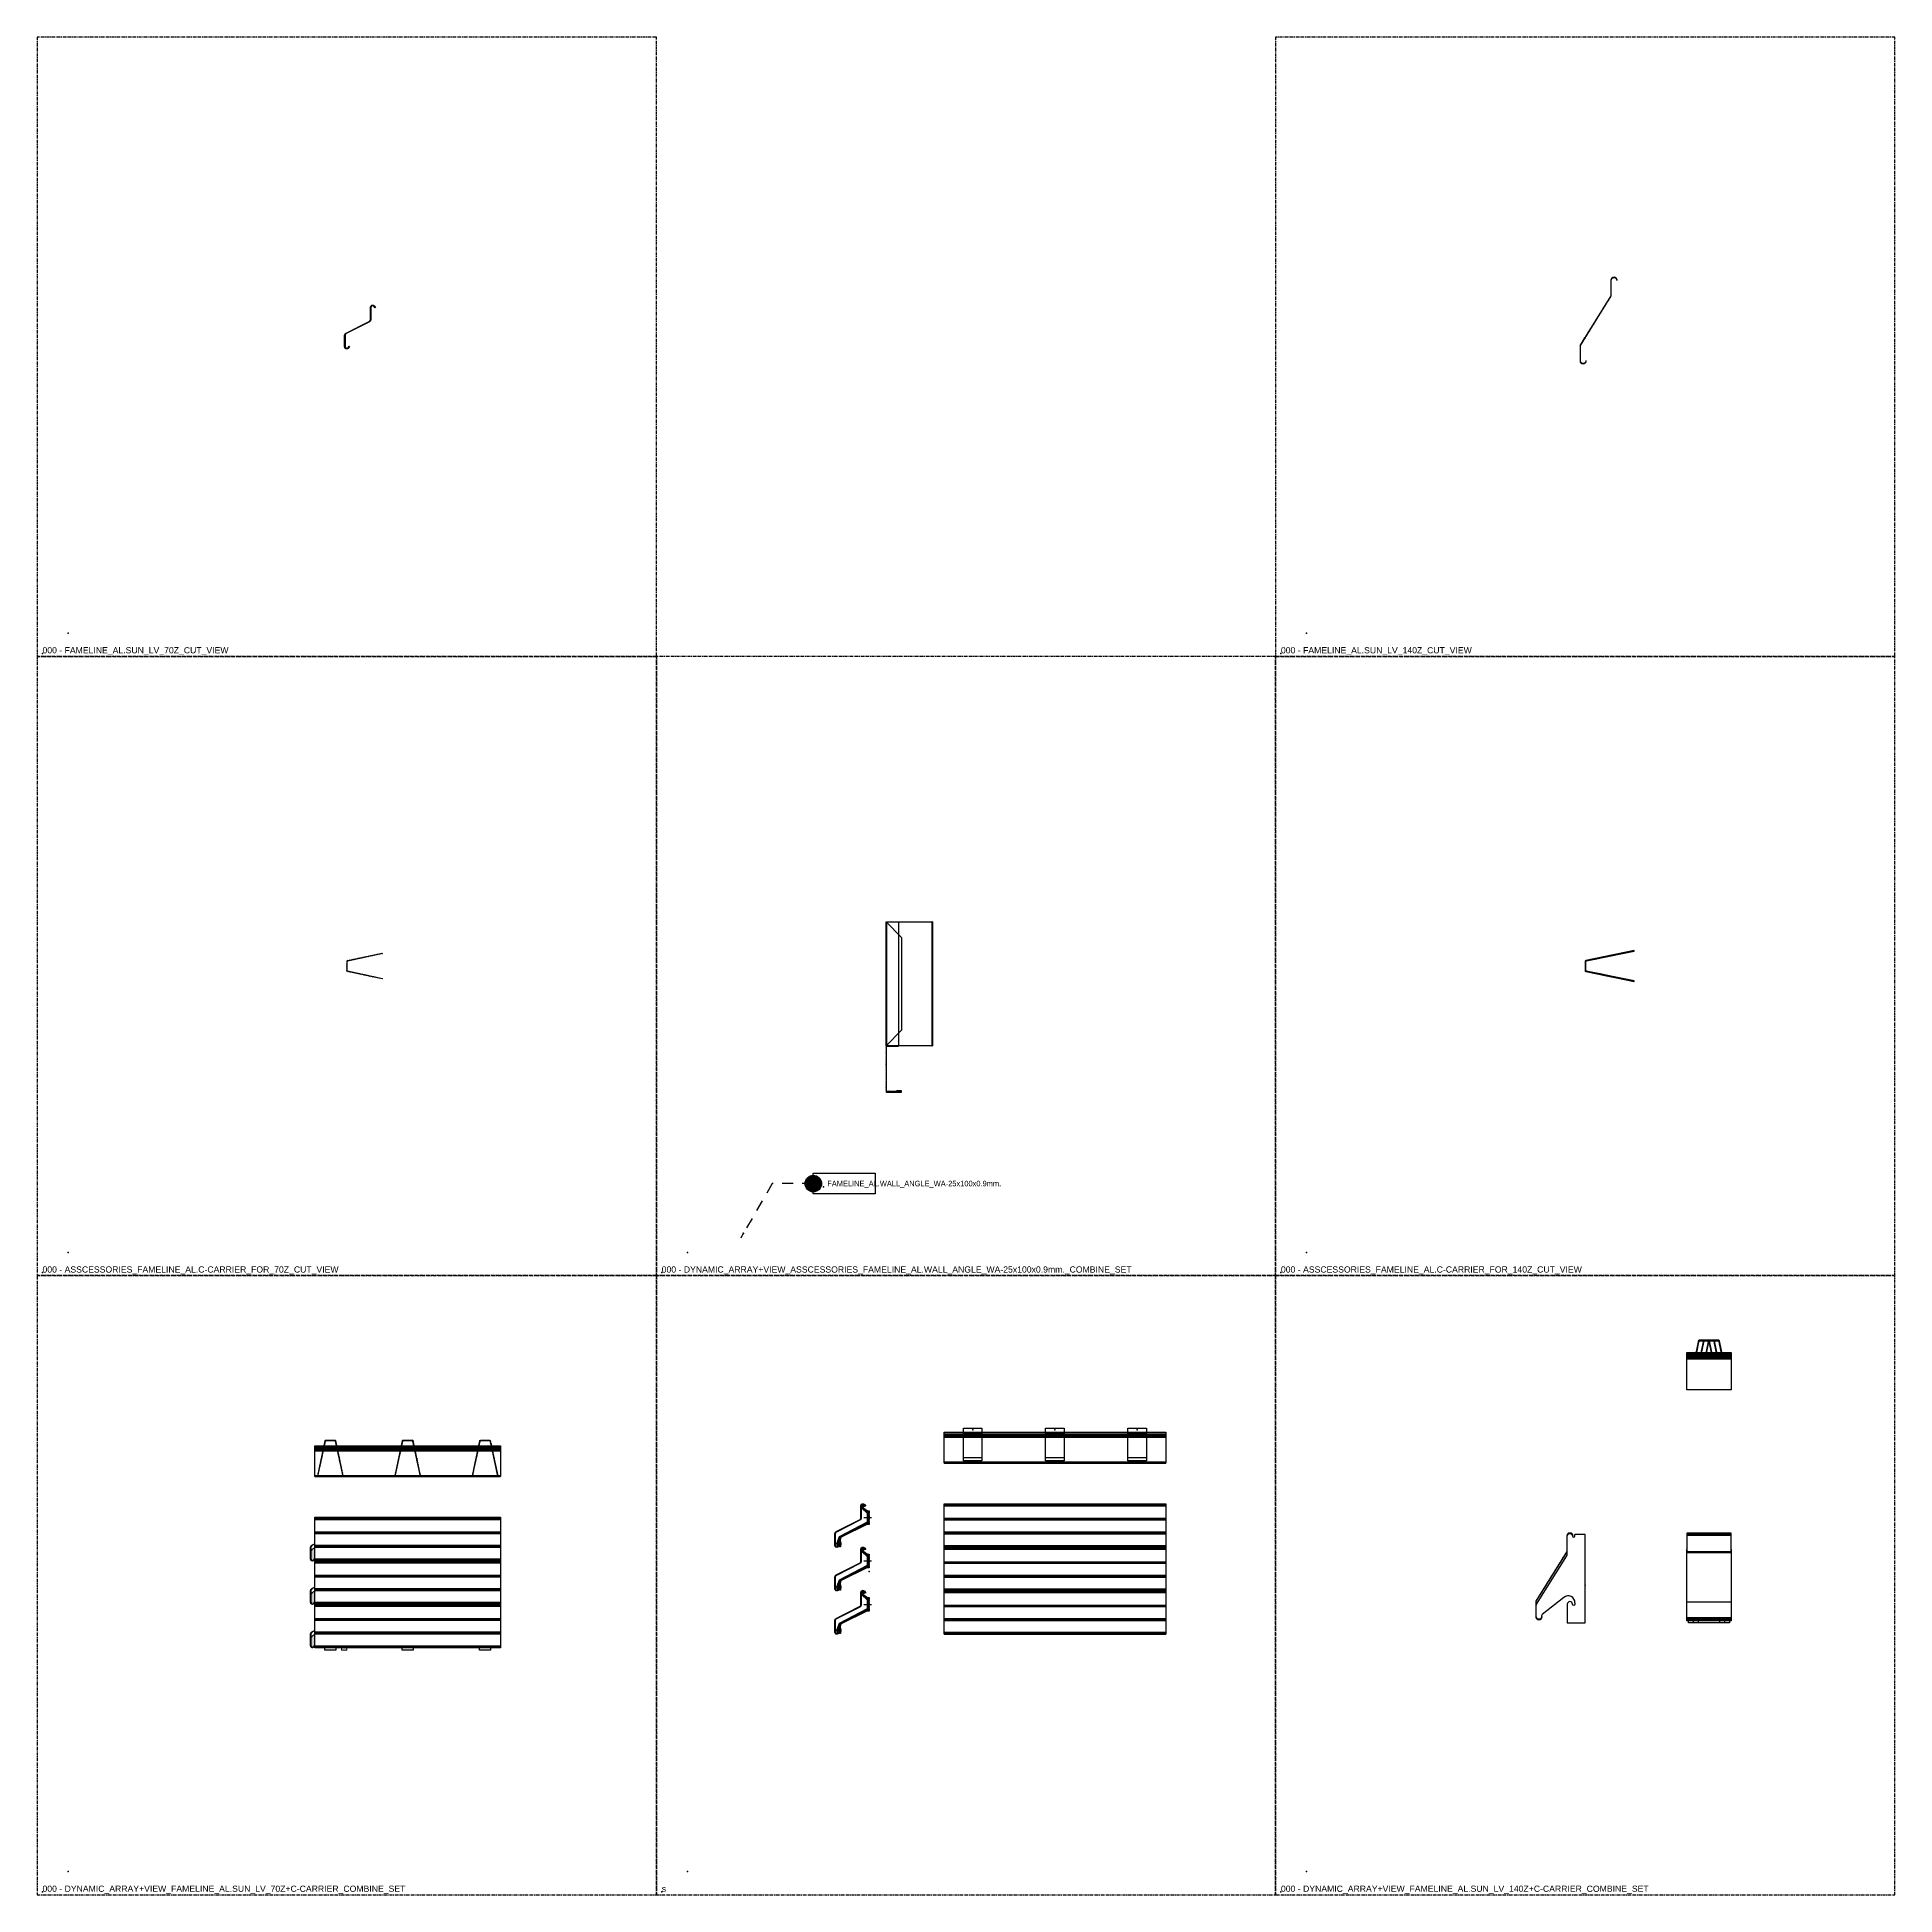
# Model space of a CAD drawing. Header units: millimetres. Extents: x -244126 to 368105, y -173968 to 259060.
# Drawn here: x 158884 to 161884, y 42328 to 45328 of the extents above; entities that cross this region are included whole.
import ezdxf
from ezdxf.enums import TextEntityAlignment as Align

# ---------------------------------------------------------------- set-up
doc = ezdxf.new("R2010")
doc.units = ezdxf.units.MM
doc.header["$MEASUREMENT"] = 0
for name, pattern in [('005_GG_TA_LINE', [13.75, 5, -1.25, 1.25, -1.25, 5]), ('HIDDEN', [9.525, 6.35, -3.175]), ('TA_HL_001.00', [6.5, 3.55, -2.95])]:
    doc.linetypes.add(name, pattern=pattern)
for name, color, linetype in [('000 - H A T C H', 8, 'Continuous'), ('000 - SYMBOL CON', 1, 'Continuous'), ('000 - T E X T', 4, 'Continuous'), ('000 - WIPEOUT', 250, 'Continuous'), ('001 - ASCESSORIES', 1, 'Continuous'), ('A03_SUN LOUVER', 7, 'Continuous')]:
    doc.layers.add(name, color=color, linetype=linetype)
doc.styles.add('BROWALLIA', font='BrowalliaUPC.ttf')
doc.styles.add('Cetury Gothic', font='GOTHIC.TTF')
doc.styles.get("Standard").update_dxf_attribs({"font": 'arial.ttf'})
doc.styles.add('TA', font='Cordia New.ttf', dxfattribs={"height": 4.5})

# ---------------------------------------------------------------- blocks, each defined once
blk = doc.blocks.new('000 - FAMELINE_AL.SUN_LV_70Z_CUT_VIEW')
at = {"layer": '000 - H A T C H'}
h = blk.add_hatch(dxfattribs=at)
h.set_pattern_fill('ANSI32', color=8, scale=2)
edge = h.paths.add_edge_path()
edge.add_arc((-41.7, 63.8), 3.4, 359.7688, 500.7773)
edge.add_line((-44.4, 66), (-46.4, 63.4))
edge.add_line((-46.4, 63.4), (-46, 63))
edge.add_line((-46, 63), (-43.9, 65.6))
edge.add_arc((-41.7, 63.8), 2.8, -0.2548, 140.7773, ccw=False)
edge.add_line((-38.9, 63.8), (-38.9, 44))
edge.add_arc((-34.9, 44), 4, 180, 244.3295)
edge.add_line((-36.7, 40.4), (0.9, 21.5))
edge.add_arc((-0.6, 18.5), 3.4, 0, 64.3295, ccw=False)
edge.add_line((2.8, 18.5), (2.8, 0))
edge.add_arc((0, 0), 2.8, 214.4412, 359.7779, ccw=False)
edge.add_line((-2.3, -1.6), (-4.1, 1))
edge.add_line((-4.1, 1), (-4.6, 0.7))
edge.add_line((-4.6, 0.7), (-2.8, -1.9))
edge.add_arc((0, 0), 3.4, 214.4413, 359.7725)
edge.add_line((3.4, 0), (3.4, 18.5))
edge.add_arc((-0.6, 18.5), 4, 0, 64.3295)
edge.add_line((1.1, 22.1), (-36.4, 41))
edge.add_arc((-34.9, 44), 3.4, 180, 244.3295, ccw=False)
edge.add_line((-38.3, 44), (-38.3, 63.8))
at = {"layer": 'A03_SUN LOUVER', "color": 0}
blk.add_lwpolyline([(-38.3, 63.8, 0.706786), (-44.4, 66), (-46.4, 63.4), (-46, 63), (-43.9, 65.6, -0.70694), (-38.9, 63.8), (-38.9, 44, 0.288302), (-36.7, 40.4), (0.9, 21.5, -0.288302), (2.8, 18.5), (2.8, 0, -0.735492), (-2.3, -1.6), (-4.1, 1), (-4.6, 0.7), (-2.8, -1.9, 0.735455), (3.4, 0), (3.4, 18.5, 0.288302), (1.1, 22.1), (-36.4, 41, -0.288302), (-38.3, 44), (-38.3, 63.8)], format="xyb", dxfattribs=at)
blk = doc.blocks.new('000 - ASSCESSORIES_FAMELINE_AL.C-CARRIER_FOR_70Z_CUT_VIEW')
at = {"layer": '000 - H A T C H'}
h = blk.add_hatch(dxfattribs=at)
h.set_pattern_fill('ANSI32', color=8, scale=5, angle=180)
h.set_pattern_definition([(225, (54313.8923, 62869.9666), (1.325825215, -1.325825215), []), (225, (54313.0084, 62869.9666), (1.325825215, -1.325825215), [])])
edge = h.paths.add_edge_path()
edge.add_line((0.9, 0), (0.9, -7.6))
edge.add_arc((1.4, -7.6), 0.45, 180, 258)
edge.add_line((1.3, -8), (57.8, -20.1))
edge.add_line((57.8, -20.1), (57.7, -20.9))
edge.add_line((57.7, -20.9), (1.1, -8.9))
edge.add_arc((1.4, -7.6), 1.35, 180, 258, ccw=False)
edge.add_line((0, -7.6), (0, 0))
edge.add_line((0, 0), (0, 7.6))
edge.add_arc((1.4, 7.6), 1.35, 102, 180, ccw=False)
edge.add_line((1.1, 8.9), (57.7, 20.9))
edge.add_line((57.7, 20.9), (57.8, 20.1))
edge.add_line((57.8, 20.1), (1.3, 8))
edge.add_arc((1.4, 7.6), 0.45, 102, 180)
edge.add_line((0.9, 7.6), (0.9, 0))
at = {"layer": '001 - ASCESSORIES', "color": 0, "linetype": 'Continuous', "lineweight": 15}
blk.add_lwpolyline([(0.9, 0), (0.9, -7.6, 0.354119), (1.3, -8), (57.8, -20.1), (57.7, -20.9), (1.1, -8.9, -0.354119), (0, -7.6), (0, 0), (0, 7.6, -0.354119), (1.1, 8.9), (57.7, 20.9), (57.8, 20.1), (1.3, 8, 0.354119), (0.9, 7.6)], format="xyb", close=True, dxfattribs=at)
blk = doc.blocks.new('*U1726')
at = {"layer": '000 - H A T C H'}
h = blk.add_hatch(color=250, dxfattribs=at)
h.dxf.hatch_style = 1
edge = h.paths.add_edge_path()
edge.add_line((-33.9, 16.4), (-53.9, 16.4))
edge.add_arc((-53.9, 21.5), 5.02, 212.8405, 270.2267, ccw=False)
edge.add_line((-58.1, 18.7), (-80.3, 53.4))
edge.add_arc((-88.7, 47.9), 10.1, 32.8634, 90.2038)
edge.add_line((-88.8, 58), (-97.5, 58))
edge.add_arc((-97.5, 55.4), 2.64, 88.9813, 271.0187)
edge.add_line((-97.5, 52.7), (-97, 52.7))
edge.add_arc((-97, 50.7), 1.99, 13.792, 90.4384, ccw=False)
edge.add_line((-95, 51.2), (-86.4, 14.6))
edge.add_arc((-91.2, 13.5), 4.92, -90.8183, 12.5819, ccw=False)
edge.add_line((-91.3, 8.6), (-105, 8.6))
edge.add_line((-105, 8.6), (-105, 0.3))
edge.add_line((-105, 0.3), (-35, 0.3))
edge.add_line((-35, 0.3), (-35, 8.6))
edge.add_arc((-35, 9.9), 1.27, 90.9867, 270, ccw=False)
edge.add_line((-35, 11.2), (-33.9, 11.2))
edge.add_arc((-33.9, 13.8), 2.64, 268.9813, 451.0187)
at = {"color": 8}
for p, q in [((175.4, 51.6), (175.4, -248.4)), ((175.4, 51.6), (175.4, -248.4)), ((175.5, 51.6), (175.5, -248.4)), ((175.7, 51.6), (175.7, -248.4)), ((175.8, 51.6), (175.8, -248.4)), ((176.1, 51.6), (176.1, -248.4)), ((176.3, 51.6), (176.3, -248.4)), ((176.6, 51.6), (176.6, -248.4)), ((177.2, 51.6), (177.2, -248.4)), ((217.1, 51.6), (217.1, -248.4)), ((217.2, 51.6), (217.2, -248.4)), ((217.3, 51.6), (217.3, -248.4)), ((217.4, 51.6), (217.4, -248.4)), ((217.6, 51.6), (217.6, -248.4)), ((217.9, 51.6), (217.9, -248.4)), ((218.1, 51.6), (218.1, -248.4)), ((218.4, 51.6), (218.4, -248.4)), ((219.1, 51.6), (219.1, -248.4)), ((220.3, 51.6), (220.3, -248.4)), ((221.5, 51.6), (221.5, -248.4)), ((221.8, 51.6), (221.8, -248.4)), ((222.2, 51.6), (222.2, -248.4)), ((222.5, 51.6), (222.5, -248.4)), ((222.8, 51.6), (222.8, -248.4))]:
    blk.add_line(p, q, dxfattribs=at)
at = {"color": 3}
blk.add_lwpolyline([(225.1, -248.4), (175.4, -248.4), (175.4, 51.6), (225.1, 51.6)], close=True, dxfattribs=at)
at = {"layer": '001 - ASCESSORIES', "color": 0, "linetype": 'Continuous', "lineweight": 15}
blk.add_lwpolyline([(-105, 8.6), (-91.3, 8.6, 0.484497), (-86.4, 14.6), (-95, 51.2, 0.347485), (-97, 52.7), (-97.5, 52.7, -1.01794), (-97.5, 58), (-88.8, 58, -0.25555), (-80.3, 53.4), (-58.1, 18.7, 0.255762), (-53.9, 16.4), (-33.9, 16.4, -1.01794), (-33.9, 11.2), (-35, 11.2, 1.008648), (-35, 8.6)], format="xyb", dxfattribs=at)
at = {"layer": '001 - ASCESSORIES', "linetype": 'ByBlock'}
for points in [[(-105, 35.5), (108.8, 35.5), (108.8, 17.7), (-105, 17.7)], [(-105, -89.5), (106, -89.5), (106, -107.3), (-105, -107.3)], [(-105, -214.5), (108.8, -214.5), (108.8, -232.3), (-105, -232.3)]]:
    blk.add_lwpolyline(points, close=True, dxfattribs=at)
at = {"layer": '001 - ASCESSORIES', "color": 0, "linetype": 'Continuous', "lineweight": 15}
blk.add_lwpolyline([(-105, 8.6), (-105, 0), (108.8, 0), (108.8, 8.6), (105, 8.6)], dxfattribs=at)
at = {"layer": '001 - ASCESSORIES', "rotation": 180}
for p in [(234.1, 26.6), (234.1, -98.4), (234.1, -223.4)]:
    blk.add_blockref('000 - ASSCESSORIES_FAMELINE_AL.C-CARRIER_FOR_70Z_CUT_VIEW', p, dxfattribs=at)
at = {"layer": 'A03_SUN LOUVER', "color": 3, "xscale": -1, "rotation": 270}
blk.add_blockref('000 - FAMELINE_AL.SUN_LV_70Z_CUT_VIEW', (-97.5, 55.4), dxfattribs=at)
at = {"color": 3}
blk.add_wipeout([(-100.9, 51.6), (-30.3, 51.6), (-30.3, -248.4), (-100.9, -248.4)], dxfattribs=at).dxf.layer = '000 - WIPEOUT'
at = {"layer": '000 - H A T C H'}
h = blk.add_hatch(color=250, dxfattribs=at)
h.dxf.hatch_style = 1
edge = h.paths.add_edge_path()
edge.add_line((36.1, 16.4), (16.1, 16.4))
edge.add_arc((16.1, 21.5), 5.02, 212.8405, 270.2267, ccw=False)
edge.add_line((11.9, 18.7), (-10.3, 53.4))
edge.add_arc((-18.7, 47.9), 10.1, 32.8634, 90.2038)
edge.add_line((-18.8, 58), (-27.5, 58))
edge.add_arc((-27.5, 55.4), 2.64, 88.9813, 271.0187)
edge.add_line((-27.5, 52.7), (-27, 52.7))
edge.add_arc((-27, 50.7), 1.99, 13.792, 90.4384, ccw=False)
edge.add_line((-25, 51.2), (-16.4, 14.6))
edge.add_arc((-21.2, 13.5), 4.92, -90.8183, 12.5819, ccw=False)
edge.add_line((-21.3, 8.6), (-35, 8.6))
edge.add_line((-35, 8.6), (-35, 0.3))
edge.add_line((-35, 0.3), (35, 0.3))
edge.add_line((35, 0.3), (35, 8.6))
edge.add_arc((35, 9.9), 1.27, 90.9867, 270, ccw=False)
edge.add_line((35, 11.2), (36.1, 11.2))
edge.add_arc((36.1, 13.8), 2.64, 268.9813, 451.0187)
at = {"color": 8}
for p, q in [((-100.7, 51.6), (-100.7, -248.4)), ((-100.5, 51.6), (-100.5, -248.4)), ((-100.2, 51.6), (-100.2, -248.4)), ((-99.9, 51.6), (-99.9, -248.4)), ((-99.5, 51.6), (-99.5, -248.4)), ((-99.2, 51.6), (-99.2, -248.4)), ((-98.8, 51.6), (-98.8, -248.4)), ((-98.4, 51.6), (-98.4, -248.4)), ((-97.6, 51.6), (-97.6, -248.4)), ((-78.7, 51.6), (-78.7, -248.4)), ((-78.3, 51.6), (-78.3, -248.4)), ((-77.9, 51.6), (-77.9, -248.4)), ((-77.5, 51.6), (-77.5, -248.4)), ((-77.1, 51.6), (-77.1, -248.4)), ((-76.8, 51.6), (-76.8, -248.4)), ((-76.8, 51.6), (-76.8, -248.4)), ((-76.5, 51.6), (-76.5, -248.4)), ((-76.2, 51.6), (-76.2, -248.4)), ((-75.9, 51.6), (-75.9, -248.4)), ((-75.7, 51.6), (-75.7, -248.4)), ((-75.5, 51.6), (-75.5, -248.4)), ((-56.5, 51.6), (-56.5, -248.4)), ((-56.3, 51.6), (-56.3, -248.4)), ((-56, 51.6), (-56, -248.4)), ((-55.7, 51.6), (-55.7, -248.4)), ((-55.4, 51.6), (-55.4, -248.4)), ((-55.1, 51.6), (-55.1, -248.4)), ((-54.7, 51.6), (-54.7, -248.4)), ((-54.3, 51.6), (-54.3, -248.4)), ((-53.9, 51.6), (-53.9, -248.4)), ((-33.8, 51.6), (-33.8, -248.4)), ((-33.4, 51.6), (-33.4, -248.4)), ((-33, 51.6), (-33, -248.4)), ((-32.6, 51.6), (-32.6, -248.4)), ((-32.2, 51.6), (-32.2, -248.4)), ((-31.9, 51.6), (-31.9, -248.4)), ((-31.9, 51.6), (-31.9, -248.4)), ((-31.6, 51.6), (-31.6, -248.4)), ((-31.3, 51.6), (-31.3, -248.4)), ((-31, 51.6), (-31, -248.4)), ((-30.8, 51.6), (-30.8, -248.4)), ((-30.6, 51.6), (-30.6, -248.4))]:
    blk.add_line(p, q, dxfattribs=at)
at = {"color": 3}
blk.add_lwpolyline([(-100.9, 51.6), (-30.3, 51.6), (-30.3, -248.4), (-100.9, -248.4)], close=True, dxfattribs=at)
at = {"layer": '001 - ASCESSORIES', "color": 0, "linetype": 'Continuous', "lineweight": 15}
blk.add_lwpolyline([(-35, 8.6), (-21.3, 8.6, 0.484497), (-16.4, 14.6), (-25, 51.2, 0.347485), (-27, 52.7), (-27.5, 52.7, -1.01794), (-27.5, 58), (-18.8, 58, -0.25555), (-10.3, 53.4), (11.9, 18.7, 0.255762), (16.1, 16.4), (36.1, 16.4, -1.01794), (36.1, 11.2), (35, 11.2, 1.008648), (35, 8.6)], format="xyb", dxfattribs=at)
at = {"layer": 'A03_SUN LOUVER', "color": 3, "xscale": -1, "rotation": 270}
blk.add_blockref('000 - FAMELINE_AL.SUN_LV_70Z_CUT_VIEW', (-27.5, 55.4), dxfattribs=at)
at = {"color": 3}
blk.add_wipeout([(-30.9, 51.6), (39.7, 51.6), (39.7, -248.4), (-30.9, -248.4)], dxfattribs=at).dxf.layer = '000 - WIPEOUT'
at = {"layer": '000 - H A T C H'}
h = blk.add_hatch(color=250, dxfattribs=at)
h.dxf.hatch_style = 1
edge = h.paths.add_edge_path()
edge.add_line((106.1, 16.4), (86.1, 16.4))
edge.add_arc((86.1, 21.5), 5.02, 212.8405, 270.2267, ccw=False)
edge.add_line((81.9, 18.7), (59.7, 53.4))
edge.add_arc((51.3, 47.9), 10.1, 32.8634, 90.2038)
edge.add_line((51.2, 58), (42.5, 58))
edge.add_arc((42.5, 55.4), 2.64, 88.9813, 271.0187)
edge.add_line((42.5, 52.7), (43, 52.7))
edge.add_arc((43, 50.7), 1.99, 13.792, 90.4384, ccw=False)
edge.add_line((45, 51.2), (53.6, 14.6))
edge.add_arc((48.8, 13.5), 4.92, -90.8183, 12.5819, ccw=False)
edge.add_line((48.7, 8.6), (35, 8.6))
edge.add_line((35, 8.6), (35, 0.3))
edge.add_line((35, 0.3), (105, 0.3))
edge.add_line((105, 0.3), (105, 8.6))
edge.add_arc((105, 9.9), 1.27, 90.9867, 270, ccw=False)
edge.add_line((105, 11.2), (106.1, 11.2))
edge.add_arc((106.1, 13.8), 2.64, 268.9813, 451.0187)
at = {"color": 8}
for p, q in [((-30.7, 51.6), (-30.7, -248.4)), ((-30.5, 51.6), (-30.5, -248.4)), ((-30.2, 51.6), (-30.2, -248.4)), ((-29.9, 51.6), (-29.9, -248.4)), ((-29.5, 51.6), (-29.5, -248.4)), ((-29.2, 51.6), (-29.2, -248.4)), ((-28.8, 51.6), (-28.8, -248.4)), ((-28.4, 51.6), (-28.4, -248.4)), ((-27.6, 51.6), (-27.6, -248.4)), ((-8.7, 51.6), (-8.7, -248.4)), ((-8.3, 51.6), (-8.3, -248.4)), ((-7.9, 51.6), (-7.9, -248.4)), ((-7.5, 51.6), (-7.5, -248.4)), ((-7.1, 51.6), (-7.1, -248.4)), ((-6.8, 51.6), (-6.8, -248.4)), ((-6.8, 51.6), (-6.8, -248.4)), ((-6.5, 51.6), (-6.5, -248.4)), ((-6.2, 51.6), (-6.2, -248.4)), ((-5.9, 51.6), (-5.9, -248.4)), ((-5.7, 51.6), (-5.7, -248.4)), ((-5.5, 51.6), (-5.5, -248.4)), ((13.5, 51.6), (13.5, -248.4)), ((13.7, 51.6), (13.7, -248.4)), ((14, 51.6), (14, -248.4)), ((14.3, 51.6), (14.3, -248.4)), ((14.6, 51.6), (14.6, -248.4)), ((14.9, 51.6), (14.9, -248.4)), ((15.3, 51.6), (15.3, -248.4)), ((15.7, 51.6), (15.7, -248.4)), ((16.1, 51.6), (16.1, -248.4)), ((36.2, 51.6), (36.2, -248.4)), ((36.6, 51.6), (36.6, -248.4)), ((37, 51.6), (37, -248.4)), ((37.4, 51.6), (37.4, -248.4)), ((37.8, 51.6), (37.8, -248.4)), ((38.1, 51.6), (38.1, -248.4)), ((38.1, 51.6), (38.1, -248.4)), ((38.4, 51.6), (38.4, -248.4)), ((38.7, 51.6), (38.7, -248.4)), ((39, 51.6), (39, -248.4)), ((39.2, 51.6), (39.2, -248.4)), ((39.4, 51.6), (39.4, -248.4))]:
    blk.add_line(p, q, dxfattribs=at)
at = {"color": 3}
blk.add_lwpolyline([(-30.9, 51.6), (39.7, 51.6), (39.7, -248.4), (-30.9, -248.4)], close=True, dxfattribs=at)
at = {"layer": '001 - ASCESSORIES', "color": 0, "linetype": 'Continuous', "lineweight": 15}
blk.add_lwpolyline([(35, 8.6), (48.7, 8.6, 0.484497), (53.6, 14.6), (45, 51.2, 0.347485), (43, 52.7), (42.5, 52.7, -1.01794), (42.5, 58), (51.2, 58, -0.25555), (59.7, 53.4), (81.9, 18.7, 0.255762), (86.1, 16.4), (106.1, 16.4, -1.01794), (106.1, 11.2), (105, 11.2, 1.008648), (105, 8.6)], format="xyb", dxfattribs=at)
at = {"layer": 'A03_SUN LOUVER', "color": 3, "xscale": -1, "rotation": 270}
blk.add_blockref('000 - FAMELINE_AL.SUN_LV_70Z_CUT_VIEW', (42.5, 55.4), dxfattribs=at)
at = {"color": 3}
blk.add_wipeout([(39.1, 51.6), (109.7, 51.6), (109.7, -248.4), (39.1, -248.4)], dxfattribs=at).dxf.layer = '000 - WIPEOUT'
at = {"color": 8}
for p, q in [((39.3, 51.6), (39.3, -248.4)), ((39.5, 51.6), (39.5, -248.4)), ((39.8, 51.6), (39.8, -248.4)), ((40.1, 51.6), (40.1, -248.4)), ((40.5, 51.6), (40.5, -248.4)), ((40.8, 51.6), (40.8, -248.4)), ((41.2, 51.6), (41.2, -248.4)), ((41.6, 51.6), (41.6, -248.4)), ((42.4, 51.6), (42.4, -248.4)), ((61.3, 51.6), (61.3, -248.4)), ((61.7, 51.6), (61.7, -248.4)), ((62.1, 51.6), (62.1, -248.4)), ((62.5, 51.6), (62.5, -248.4)), ((62.9, 51.6), (62.9, -248.4)), ((63.2, 51.6), (63.2, -248.4)), ((63.2, 51.6), (63.2, -248.4)), ((63.5, 51.6), (63.5, -248.4)), ((63.8, 51.6), (63.8, -248.4)), ((64.1, 51.6), (64.1, -248.4)), ((64.3, 51.6), (64.3, -248.4)), ((64.5, 51.6), (64.5, -248.4)), ((83.5, 51.6), (83.5, -248.4)), ((83.7, 51.6), (83.7, -248.4)), ((84, 51.6), (84, -248.4)), ((84.3, 51.6), (84.3, -248.4)), ((84.6, 51.6), (84.6, -248.4)), ((84.9, 51.6), (84.9, -248.4)), ((85.3, 51.6), (85.3, -248.4)), ((85.7, 51.6), (85.7, -248.4)), ((86.1, 51.6), (86.1, -248.4)), ((106.2, 51.6), (106.2, -248.4)), ((106.6, 51.6), (106.6, -248.4)), ((107, 51.6), (107, -248.4)), ((107.4, 51.6), (107.4, -248.4)), ((107.8, 51.6), (107.8, -248.4)), ((108.1, 51.6), (108.1, -248.4)), ((108.1, 51.6), (108.1, -248.4)), ((108.4, 51.6), (108.4, -248.4)), ((108.7, 51.6), (108.7, -248.4)), ((109, 51.6), (109, -248.4)), ((109.2, 51.6), (109.2, -248.4)), ((109.4, 51.6), (109.4, -248.4))]:
    blk.add_line(p, q, dxfattribs=at)
at = {"color": 3}
blk.add_lwpolyline([(39.1, 51.6), (109.7, 51.6), (109.7, -248.4), (39.1, -248.4)], close=True, dxfattribs=at)
blk = doc.blocks.new('000 - ASSCESSORIES_FAMELINE_AL.FLEX_BK_FOR_70Z_[70Z-BK]_CUT_VIEW')
at = {"layer": '000 - H A T C H'}
h = blk.add_hatch(dxfattribs=at)
h.set_pattern_fill('ANSI32', color=8, scale=0.005)
h.set_pattern_definition([(45, (9.087007, -46.378), (-0.001325825215, 0.001325825215), []), (45, (9.0878909, -46.378), (-0.001325825215, 0.001325825215), [])])
edge = h.paths.add_edge_path()
edge.add_line((-0.0128, -0.0098), (-0.013, -0.01))
edge.add_line((-0.013, -0.01), (-0.0132, -0.0098))
edge.add_line((-0.0132, -0.0098), (-0.0134, -0.01))
edge.add_line((-0.0134, -0.01), (-0.0136, -0.0098))
edge.add_line((-0.0136, -0.0098), (-0.0138, -0.01))
edge.add_line((-0.0138, -0.01), (-0.014, -0.0098))
edge.add_line((-0.014, -0.0098), (-0.0142, -0.01))
edge.add_line((-0.0142, -0.01), (-0.0144, -0.0098))
edge.add_line((-0.0144, -0.0098), (-0.0146, -0.01))
edge.add_line((-0.0146, -0.01), (-0.0148, -0.0098))
edge.add_line((-0.0148, -0.0098), (-0.015, -0.01))
edge.add_line((-0.015, -0.01), (-0.0152, -0.0098))
edge.add_line((-0.0152, -0.0098), (-0.0154, -0.01))
edge.add_line((-0.0154, -0.01), (-0.0156, -0.0098))
edge.add_line((-0.0156, -0.0098), (-0.0158, -0.01))
edge.add_line((-0.0158, -0.01), (-0.016, -0.0098))
edge.add_line((-0.016, -0.0098), (-0.0162, -0.01))
edge.add_line((-0.0162, -0.01), (-0.0164, -0.0098))
edge.add_line((-0.0164, -0.0098), (-0.0166, -0.01))
edge.add_line((-0.0166, -0.01), (-0.0168, -0.0098))
edge.add_line((-0.0168, -0.0098), (-0.017, -0.01))
edge.add_line((-0.017, -0.01), (-0.0172, -0.0098))
edge.add_line((-0.0172, -0.0098), (-0.0174, -0.01))
edge.add_line((-0.0174, -0.01), (-0.0176, -0.0098))
edge.add_line((-0.0176, -0.0098), (-0.0178, -0.01))
edge.add_line((-0.0178, -0.01), (-0.018, -0.0098))
edge.add_line((-0.018, -0.0098), (-0.0182, -0.01))
edge.add_line((-0.0182, -0.01), (-0.0184, -0.0098))
edge.add_line((-0.0184, -0.0098), (-0.0186, -0.01))
edge.add_line((-0.0186, -0.01), (-0.0188, -0.0098))
edge.add_line((-0.0188, -0.0098), (-0.019, -0.01))
edge.add_line((-0.019, -0.01), (-0.0192, -0.0098))
edge.add_line((-0.0192, -0.0098), (-0.0194, -0.01))
edge.add_line((-0.0194, -0.01), (-0.0196, -0.0098))
edge.add_line((-0.0196, -0.0098), (-0.0198, -0.01))
edge.add_line((-0.0198, -0.01), (-0.02, -0.0098))
edge.add_line((-0.02, -0.0098), (-0.0202, -0.01))
edge.add_line((-0.0202, -0.01), (-0.0204, -0.0098))
edge.add_line((-0.0204, -0.0098), (-0.0206, -0.01))
edge.add_line((-0.0206, -0.01), (-0.0208, -0.0098))
edge.add_line((-0.0208, -0.0098), (-0.021, -0.01))
edge.add_line((-0.021, -0.01), (-0.0212, -0.0098))
edge.add_line((-0.0212, -0.0098), (-0.0214, -0.01))
edge.add_line((-0.0214, -0.01), (-0.0216, -0.0098))
edge.add_line((-0.0216, -0.0098), (-0.0218, -0.01))
edge.add_line((-0.0218, -0.01), (-0.022, -0.0098))
edge.add_line((-0.022, -0.0098), (-0.0222, -0.01))
edge.add_line((-0.0222, -0.01), (-0.0224, -0.0098))
edge.add_line((-0.0224, -0.0098), (-0.0226, -0.01))
edge.add_line((-0.0226, -0.01), (-0.0228, -0.0098))
edge.add_line((-0.0228, -0.0098), (-0.023, -0.01))
edge.add_line((-0.023, -0.01), (-0.0232, -0.0098))
edge.add_line((-0.0232, -0.0098), (-0.0234, -0.01))
edge.add_line((-0.0234, -0.01), (-0.0236, -0.0098))
edge.add_line((-0.0236, -0.0098), (-0.0238, -0.01))
edge.add_line((-0.0238, -0.01), (-0.024, -0.0098))
edge.add_line((-0.024, -0.0098), (-0.0242, -0.01))
edge.add_line((-0.0242, -0.01), (-0.0244, -0.0098))
edge.add_line((-0.0244, -0.0098), (-0.0246, -0.01))
edge.add_line((-0.0246, -0.01), (-0.0248, -0.0098))
edge.add_line((-0.0248, -0.0098), (-0.025, -0.01))
edge.add_line((-0.025, -0.01), (-0.0252, -0.0098))
edge.add_line((-0.0252, -0.0098), (-0.0254, -0.01))
edge.add_line((-0.0254, -0.01), (-0.0256, -0.0098))
edge.add_line((-0.0256, -0.0098), (-0.0258, -0.01))
edge.add_line((-0.0258, -0.01), (-0.026, -0.0098))
edge.add_line((-0.026, -0.0098), (-0.0262, -0.01))
edge.add_line((-0.0262, -0.01), (-0.0264, -0.0098))
edge.add_line((-0.0264, -0.0098), (-0.0266, -0.01))
edge.add_line((-0.0266, -0.01), (-0.0268, -0.0098))
edge.add_line((-0.0268, -0.0098), (-0.027, -0.01))
edge.add_line((-0.027, -0.01), (-0.0272, -0.0098))
edge.add_line((-0.0272, -0.0098), (-0.0274, -0.01))
edge.add_line((-0.0274, -0.01), (-0.0276, -0.0098))
edge.add_line((-0.0276, -0.0098), (-0.0297, -0.0098))
edge.add_line((-0.0297, -0.0098), (-0.0297, -0.006))
edge.add_line((-0.0297, -0.006), (-0.0503, 0.0356))
edge.add_arc((-0.0512, 0.0352), 0.001, 26.3938, 75.8219)
edge.add_line((-0.051, 0.0362), (-0.055, 0.0372))
edge.add_arc((-0.0553, 0.0362), 0.001, 75.8219, 104.1781)
edge.add_line((-0.0555, 0.0372), (-0.06, 0.036))
edge.add_line((-0.06, 0.036), (-0.0657, 0.0368))
edge.add_arc((-0.0656, 0.0373), 0.0005, 168.441, 262, ccw=False)
edge.add_line((-0.0661, 0.0374), (-0.066, 0.0378))
edge.add_arc((-0.0655, 0.0377), 0.0005, 87.068, 168.441, ccw=False)
edge.add_arc((-0.065, 0.0487), 0.0106, 267.068, 291.9915)
edge.add_arc((-0.0601, 0.0394), 0.001, 210.8217, 511.7252)
edge.add_arc((-0.0639, 0.031), 0.00937, 71.9055, 97.739)
edge.add_arc((-0.0652, 0.0406), 0.0003, 168.441, 277.739, ccw=False)
edge.add_line((-0.0655, 0.0406), (-0.0654, 0.0412))
edge.add_arc((-0.0649, 0.0411), 0.0005, 105, 168.441, ccw=False)
edge.add_line((-0.0651, 0.0416), (-0.0603, 0.0428))
edge.add_line((-0.0603, 0.0428), (-0.0493, 0.038))
edge.add_line((-0.0493, 0.038), (-0.0257, -0.007))
edge.add_line((-0.0257, -0.007), (-0.0119, -0.007))
edge.add_line((-0.0119, -0.007), (-0.0027, 0.0027))
edge.add_arc((-0.0023, 0.0023), 0.0005, 59.9831, 135.7891, ccw=False)
edge.add_line((-0.0021, 0.0027), (0.0026, -0.0006))
edge.add_arc((0.0024, -0.0009), 0.0003, -53.13, 54.27, ccw=False)
edge.add_line((0.0026, -0.0011), (0.0004, -0.0028))
edge.add_arc((0.0002, -0.0025), 0.0003, 212.0054, 306.87, ccw=False)
edge.add_line((-0.0001, -0.0027), (-0.0021, 0.0007))
edge.add_arc((-0.0024, 0.0005), 0.0003, 32.0054, 145.4915)
edge.add_line((-0.0026, 0.0007), (-0.0079, -0.007))
edge.add_line((-0.0079, -0.007), (-0.0079, -0.0098))
edge.add_line((-0.0079, -0.0098), (-0.01, -0.0098))
edge.add_line((-0.01, -0.0098), (-0.0102, -0.01))
edge.add_line((-0.0102, -0.01), (-0.0104, -0.0098))
edge.add_line((-0.0104, -0.0098), (-0.0106, -0.01))
edge.add_line((-0.0106, -0.01), (-0.0108, -0.0098))
edge.add_line((-0.0108, -0.0098), (-0.011, -0.01))
edge.add_line((-0.011, -0.01), (-0.0112, -0.0098))
edge.add_line((-0.0112, -0.0098), (-0.0114, -0.01))
edge.add_line((-0.0114, -0.01), (-0.0116, -0.0098))
edge.add_line((-0.0116, -0.0098), (-0.0118, -0.01))
edge.add_line((-0.0118, -0.01), (-0.012, -0.0098))
edge.add_line((-0.012, -0.0098), (-0.0122, -0.01))
edge.add_line((-0.0122, -0.01), (-0.0124, -0.0098))
edge.add_line((-0.0124, -0.0098), (-0.0126, -0.01))
edge.add_line((-0.0126, -0.01), (-0.0128, -0.0098))
at = {"layer": '001 - ASCESSORIES', "color": 0, "linetype": 'ByBlock'}
blk.add_lwpolyline([(-0.0128, -0.0098), (-0.013, -0.01), (-0.0132, -0.0098), (-0.0134, -0.01), (-0.0136, -0.0098), (-0.0138, -0.01), (-0.014, -0.0098), (-0.0142, -0.01), (-0.0144, -0.0098), (-0.0146, -0.01), (-0.0148, -0.0098), (-0.015, -0.01), (-0.0152, -0.0098), (-0.0154, -0.01), (-0.0156, -0.0098), (-0.0158, -0.01), (-0.016, -0.0098), (-0.0162, -0.01), (-0.0164, -0.0098), (-0.0166, -0.01), (-0.0168, -0.0098), (-0.017, -0.01), (-0.0172, -0.0098), (-0.0174, -0.01), (-0.0176, -0.0098), (-0.0178, -0.01), (-0.018, -0.0098), (-0.0182, -0.01), (-0.0184, -0.0098), (-0.0186, -0.01), (-0.0188, -0.0098), (-0.019, -0.01), (-0.0192, -0.0098), (-0.0194, -0.01), (-0.0196, -0.0098), (-0.0198, -0.01), (-0.02, -0.0098), (-0.0202, -0.01), (-0.0204, -0.0098), (-0.0206, -0.01), (-0.0208, -0.0098), (-0.021, -0.01), (-0.0212, -0.0098), (-0.0214, -0.01), (-0.0216, -0.0098), (-0.0218, -0.01), (-0.022, -0.0098), (-0.0222, -0.01), (-0.0224, -0.0098), (-0.0226, -0.01), (-0.0228, -0.0098), (-0.023, -0.01), (-0.0232, -0.0098), (-0.0234, -0.01), (-0.0236, -0.0098), (-0.0238, -0.01), (-0.024, -0.0098), (-0.0242, -0.01), (-0.0244, -0.0098), (-0.0246, -0.01), (-0.0248, -0.0098), (-0.025, -0.01), (-0.0252, -0.0098), (-0.0254, -0.01), (-0.0256, -0.0098), (-0.0258, -0.01), (-0.026, -0.0098), (-0.0262, -0.01), (-0.0264, -0.0098), (-0.0266, -0.01), (-0.0268, -0.0098), (-0.027, -0.01), (-0.0272, -0.0098), (-0.0274, -0.01), (-0.0276, -0.0098), (-0.0297, -0.0098), (-0.0297, -0.006), (-0.0503, 0.0356, 0.219078), (-0.051, 0.0362), (-0.055, 0.0372, 0.124362), (-0.0555, 0.0372), (-0.06, 0.036), (-0.0657, 0.0368, -0.432527), (-0.0661, 0.0374), (-0.066, 0.0378, -0.370769), (-0.0655, 0.0382, 0.10918), (-0.061, 0.0389, 3.791782), (-0.061, 0.0399, 0.1132), (-0.0652, 0.0403, -0.51668), (-0.0655, 0.0406), (-0.0654, 0.0412, -0.284107), (-0.0651, 0.0416), (-0.0603, 0.0428), (-0.0493, 0.038), (-0.0257, -0.007), (-0.0119, -0.007), (-0.0027, 0.0027, -0.343381), (-0.0021, 0.0027), (0.0026, -0.0006, -0.506232), (0.0026, -0.0011), (0.0004, -0.0028, -0.439306), (-0.0001, -0.0027), (-0.0021, 0.0007, 0.540056), (-0.0026, 0.0007), (-0.0079, -0.007), (-0.0079, -0.0098), (-0.01, -0.0098), (-0.0102, -0.01), (-0.0104, -0.0098), (-0.0106, -0.01), (-0.0108, -0.0098), (-0.011, -0.01), (-0.0112, -0.0098), (-0.0114, -0.01), (-0.0116, -0.0098), (-0.0118, -0.01), (-0.012, -0.0098), (-0.0122, -0.01), (-0.0124, -0.0098), (-0.0126, -0.01)], format="xyb", close=True, dxfattribs=at)
at = {"layer": '001 - ASCESSORIES', "color": 0}
for p in [(-0.0601, 0.0394), (0, 0)]:
    blk.add_point(p, dxfattribs=at)
at = {"layer": 'Defpoints', "color": 250, "linetype": 'HIDDEN', "ltscale": 0.5}
blk.add_line((-0.0188, -0.0008), (-0.0188, -0.0132), dxfattribs=at)
blk = doc.blocks.new('000 - ASSCESSORIES_FAMELINE_AL.FLEX_BK_FOR_70Z_[70Z-BK]_FRONT_VIEW')
at = {"layer": '001 - ASCESSORIES', "color": 8}
for p, q in [((-49.3, -15), (-49.3, 15)), ((-25.7, -15), (-25.7, 15)), ((-11.9, -15), (-11.9, 15)), ((-2.4, -15), (-2.4, 15))]:
    blk.add_line(p, q, dxfattribs=at)
at = {"layer": '001 - ASCESSORIES', "color": 0}
blk.add_lwpolyline([(-65.5, 15), (2.7, 15), (2.7, -15), (-65.5, -15)], close=True, dxfattribs=at)
blk = doc.blocks.new('000 - ASSCESSORIES_FAMELINE_AL.FLEX_BK_FOR_70Z_[70Z-BK]_TOP_VIEW')
at = {"color": 3}
blk.add_point((0, 0), dxfattribs=at)
at = {"layer": '001 - ASCESSORIES', "color": 8}
for p, q in [((-45.1, -15), (-45.1, 15)), ((-6.2, -15), (-6.2, 15))]:
    blk.add_line(p, q, dxfattribs=at)
at = {"layer": '001 - ASCESSORIES', "color": 0, "linetype": 'ByBlock'}
blk.add_lwpolyline([(-49.9, 15), (2.7, 15), (2.7, -15), (-49.9, -15)], close=True, dxfattribs=at)
blk = doc.blocks.new('*U2906')
at = {"color": 8}
for p, q in [((175.4, -120.8), (175.4, -478.7)), ((175.4, -120.8), (175.4, -478.7)), ((175.5, -120.8), (175.5, -478.7)), ((175.7, -120.8), (175.7, -478.7)), ((175.8, -120.8), (175.8, -478.7)), ((176.1, -120.8), (176.1, -478.7)), ((176.3, -120.8), (176.3, -478.7)), ((176.6, -120.8), (176.6, -478.7)), ((177.2, -120.8), (177.2, -478.7)), ((217.1, -120.8), (217.1, -478.7)), ((217.2, -120.8), (217.2, -478.7)), ((217.3, -120.8), (217.3, -478.7)), ((217.4, -120.8), (217.4, -478.7)), ((217.6, -120.8), (217.6, -478.7)), ((217.9, -120.8), (217.9, -478.7)), ((218.1, -120.8), (218.1, -478.7)), ((218.4, -120.8), (218.4, -478.7)), ((219.1, -120.8), (219.1, -478.7)), ((220.3, -120.8), (220.3, -478.7)), ((221.5, -120.8), (221.5, -478.7)), ((221.8, -120.8), (221.8, -478.7)), ((222.2, -120.8), (222.2, -478.7)), ((222.5, -120.8), (222.5, -478.7)), ((222.8, -120.8), (222.8, -478.7))]:
    blk.add_line(p, q, dxfattribs=at)
at = {"color": 3}
blk.add_lwpolyline([(225.1, -478.7), (175.4, -478.7), (175.4, -120.8), (225.1, -120.8)], close=True, dxfattribs=at)
blk.add_point((0, 0), dxfattribs=at)
at = {"layer": '001 - ASCESSORIES', "color": 1, "xscale": 1000, "yscale": 1000, "zscale": 1000}
for p in [(-34, 9.8), (36, 9.8), (106, 9.8)]:
    blk.add_blockref('000 - ASSCESSORIES_FAMELINE_AL.FLEX_BK_FOR_70Z_[70Z-BK]_CUT_VIEW', p, dxfattribs=at)
at = {"layer": '001 - ASCESSORIES'}
for p in [(-34, -167), (-34, -299.7), (-34, -432.5)]:
    blk.add_blockref('000 - ASSCESSORIES_FAMELINE_AL.FLEX_BK_FOR_70Z_[70Z-BK]_FRONT_VIEW', p, dxfattribs=at)
at = {"layer": '001 - ASCESSORIES', "color": 1, "linetype": 'ByBlock'}
for p in [(228.9, -167), (228.9, -299.7), (228.9, -432.5)]:
    blk.add_blockref('000 - ASSCESSORIES_FAMELINE_AL.FLEX_BK_FOR_70Z_[70Z-BK]_TOP_VIEW', p, dxfattribs=at)
at = {"layer": 'A03_SUN LOUVER', "color": 3, "xscale": -1, "rotation": 270}
for p in [(-97.5, 52.1), (-27.5, 52.1), (42.5, 52.1)]:
    blk.add_blockref('000 - FAMELINE_AL.SUN_LV_70Z_CUT_VIEW', p, dxfattribs=at)
at = {"color": 3}
blk.add_wipeout([(-100.9, -120.8), (-30.3, -120.8), (-30.3, -478.7), (-100.9, -478.7)], dxfattribs=at).dxf.layer = '000 - WIPEOUT'
at = {"color": 8}
for p, q in [((-100.9, -120.8), (-100.9, -478.7)), ((-100.7, -120.8), (-100.7, -478.7)), ((-100.5, -120.8), (-100.5, -478.7)), ((-100.2, -120.8), (-100.2, -478.7)), ((-99.9, -120.8), (-99.9, -478.7)), ((-99.5, -120.8), (-99.5, -478.7)), ((-99.2, -120.8), (-99.2, -478.7)), ((-98.8, -120.8), (-98.8, -478.7)), ((-98.4, -120.8), (-98.4, -478.7)), ((-97.6, -120.8), (-97.6, -478.7)), ((-78.7, -120.8), (-78.7, -478.7)), ((-78.3, -120.8), (-78.3, -478.7)), ((-77.9, -120.8), (-77.9, -478.7)), ((-77.5, -120.8), (-77.5, -478.7)), ((-77.1, -120.8), (-77.1, -478.7)), ((-76.8, -120.8), (-76.8, -478.7)), ((-76.8, -120.8), (-76.8, -478.7)), ((-76.5, -120.8), (-76.5, -478.7)), ((-76.2, -120.8), (-76.2, -478.7)), ((-75.9, -120.8), (-75.9, -478.7)), ((-75.7, -120.8), (-75.7, -478.7)), ((-75.5, -120.8), (-75.5, -478.7)), ((-56.5, -120.8), (-56.5, -478.7)), ((-56.3, -120.8), (-56.3, -478.7)), ((-56, -120.8), (-56, -478.7)), ((-55.7, -120.8), (-55.7, -478.7)), ((-55.4, -120.8), (-55.4, -478.7)), ((-55.1, -120.8), (-55.1, -478.7)), ((-54.7, -120.8), (-54.7, -478.7)), ((-54.3, -120.8), (-54.3, -478.7)), ((-53.9, -120.8), (-53.9, -478.7)), ((-33.8, -120.8), (-33.8, -478.7)), ((-33.4, -120.8), (-33.4, -478.7)), ((-33, -120.8), (-33, -478.7)), ((-32.6, -120.8), (-32.6, -478.7)), ((-32.2, -120.8), (-32.2, -478.7)), ((-31.9, -120.8), (-31.9, -478.7)), ((-31.9, -120.8), (-31.9, -478.7)), ((-31.6, -120.8), (-31.6, -478.7)), ((-31.3, -120.8), (-31.3, -478.7)), ((-31, -120.8), (-31, -478.7)), ((-30.8, -120.8), (-30.8, -478.7)), ((-30.6, -120.8), (-30.6, -478.7))]:
    blk.add_line(p, q, dxfattribs=at)
at = {"color": 3}
blk.add_lwpolyline([(-100.9, -120.8), (-30.3, -120.8), (-30.3, -478.7), (-100.9, -478.7)], close=True, dxfattribs=at)
at = {"layer": '001 - ASCESSORIES'}
for p in [(36, -167), (36, -299.7), (36, -432.5)]:
    blk.add_blockref('000 - ASSCESSORIES_FAMELINE_AL.FLEX_BK_FOR_70Z_[70Z-BK]_FRONT_VIEW', p, dxfattribs=at)
at = {"color": 3}
blk.add_wipeout([(-30.9, -120.8), (39.7, -120.8), (39.7, -478.7), (-30.9, -478.7)], dxfattribs=at).dxf.layer = '000 - WIPEOUT'
at = {"color": 8}
for p, q in [((-30.9, -120.8), (-30.9, -478.7)), ((-30.7, -120.8), (-30.7, -478.7)), ((-30.5, -120.8), (-30.5, -478.7)), ((-30.2, -120.8), (-30.2, -478.7)), ((-29.9, -120.8), (-29.9, -478.7)), ((-29.5, -120.8), (-29.5, -478.7)), ((-29.2, -120.8), (-29.2, -478.7)), ((-28.8, -120.8), (-28.8, -478.7)), ((-28.4, -120.8), (-28.4, -478.7)), ((-27.6, -120.8), (-27.6, -478.7)), ((-8.7, -120.8), (-8.7, -478.7)), ((-8.3, -120.8), (-8.3, -478.7)), ((-7.9, -120.8), (-7.9, -478.7)), ((-7.5, -120.8), (-7.5, -478.7)), ((-7.1, -120.8), (-7.1, -478.7)), ((-6.8, -120.8), (-6.8, -478.7)), ((-6.8, -120.8), (-6.8, -478.7)), ((-6.5, -120.8), (-6.5, -478.7)), ((-6.2, -120.8), (-6.2, -478.7)), ((-5.9, -120.8), (-5.9, -478.7)), ((-5.7, -120.8), (-5.7, -478.7)), ((-5.5, -120.8), (-5.5, -478.7)), ((13.5, -120.8), (13.5, -478.7)), ((13.7, -120.8), (13.7, -478.7)), ((14, -120.8), (14, -478.7)), ((14.3, -120.8), (14.3, -478.7)), ((14.6, -120.8), (14.6, -478.7)), ((14.9, -120.8), (14.9, -478.7)), ((15.3, -120.8), (15.3, -478.7)), ((15.7, -120.8), (15.7, -478.7)), ((16.1, -120.8), (16.1, -478.7)), ((36.2, -120.8), (36.2, -478.7)), ((36.6, -120.8), (36.6, -478.7)), ((37, -120.8), (37, -478.7)), ((37.4, -120.8), (37.4, -478.7)), ((37.8, -120.8), (37.8, -478.7)), ((38.1, -120.8), (38.1, -478.7)), ((38.1, -120.8), (38.1, -478.7)), ((38.4, -120.8), (38.4, -478.7)), ((38.7, -120.8), (38.7, -478.7)), ((39, -120.8), (39, -478.7)), ((39.2, -120.8), (39.2, -478.7)), ((39.4, -120.8), (39.4, -478.7))]:
    blk.add_line(p, q, dxfattribs=at)
at = {"color": 3}
blk.add_lwpolyline([(-30.9, -120.8), (39.7, -120.8), (39.7, -478.7), (-30.9, -478.7)], close=True, dxfattribs=at)
at = {"layer": '001 - ASCESSORIES'}
for p in [(106, -167), (106, -299.7), (106, -432.5)]:
    blk.add_blockref('000 - ASSCESSORIES_FAMELINE_AL.FLEX_BK_FOR_70Z_[70Z-BK]_FRONT_VIEW', p, dxfattribs=at)
at = {"color": 3}
blk.add_wipeout([(39.1, -120.8), (109.7, -120.8), (109.7, -478.7), (39.1, -478.7)], dxfattribs=at).dxf.layer = '000 - WIPEOUT'
at = {"color": 8}
for p, q in [((39.1, -120.8), (39.1, -478.7)), ((39.3, -120.8), (39.3, -478.7)), ((39.5, -120.8), (39.5, -478.7)), ((39.8, -120.8), (39.8, -478.7)), ((40.1, -120.8), (40.1, -478.7)), ((40.5, -120.8), (40.5, -478.7)), ((40.8, -120.8), (40.8, -478.7)), ((41.2, -120.8), (41.2, -478.7)), ((41.6, -120.8), (41.6, -478.7)), ((42.4, -120.8), (42.4, -478.7)), ((61.3, -120.8), (61.3, -478.7)), ((61.7, -120.8), (61.7, -478.7)), ((62.1, -120.8), (62.1, -478.7)), ((62.5, -120.8), (62.5, -478.7)), ((62.9, -120.8), (62.9, -478.7)), ((63.2, -120.8), (63.2, -478.7)), ((63.2, -120.8), (63.2, -478.7)), ((63.5, -120.8), (63.5, -478.7)), ((63.8, -120.8), (63.8, -478.7)), ((64.1, -120.8), (64.1, -478.7)), ((64.3, -120.8), (64.3, -478.7)), ((64.5, -120.8), (64.5, -478.7)), ((83.5, -120.8), (83.5, -478.7)), ((83.7, -120.8), (83.7, -478.7)), ((84, -120.8), (84, -478.7)), ((84.3, -120.8), (84.3, -478.7)), ((84.6, -120.8), (84.6, -478.7)), ((84.9, -120.8), (84.9, -478.7)), ((85.3, -120.8), (85.3, -478.7)), ((85.7, -120.8), (85.7, -478.7)), ((86.1, -120.8), (86.1, -478.7)), ((106.2, -120.8), (106.2, -478.7)), ((106.6, -120.8), (106.6, -478.7)), ((107, -120.8), (107, -478.7)), ((107.4, -120.8), (107.4, -478.7)), ((107.8, -120.8), (107.8, -478.7)), ((108.1, -120.8), (108.1, -478.7)), ((108.1, -120.8), (108.1, -478.7)), ((108.4, -120.8), (108.4, -478.7)), ((108.7, -120.8), (108.7, -478.7)), ((109, -120.8), (109, -478.7)), ((109.2, -120.8), (109.2, -478.7)), ((109.4, -120.8), (109.4, -478.7))]:
    blk.add_line(p, q, dxfattribs=at)
at = {"color": 3}
blk.add_lwpolyline([(39.1, -120.8), (109.7, -120.8), (109.7, -478.7), (39.1, -478.7)], close=True, dxfattribs=at)
blk = doc.blocks.new('*U1757')
at = {"color": 0, "linetype": '005_GG_TA_LINE'}
blk.add_lwpolyline([(0, 0), (1000, 0), (1000, 1000), (0, 1000)], close=True, dxfattribs=at)
for p in [(50, 37.5), (8.6, 4.9)]:
    blk.add_point(p, dxfattribs=at)
blk.add_attdef('NAMEBLK', (8.6, 4.9), '', height=10, dxfattribs=at)
blk = doc.blocks.new('000 - FAMELINE_AL.SUN_LV_140Z_CUT_VIEW')
at = {"layer": '000 - H A T C H'}
h = blk.add_hatch(dxfattribs=at)
h.set_pattern_fill('ANSI32', color=256, scale=2)
h.set_pattern_definition([(45, (-29.60284, -16.69414), (-0.53033, 0.53033), []), (45, (-29.2493, -16.69414), (-0.53033, 0.53033), [])])
edge = h.paths.add_edge_path()
edge.add_line((-5, 25), (-5, 0))
edge.add_arc((0, 0), 5, 180, 360)
edge.add_line((5, 0), (4.5, 0))
edge.add_arc((0, 0), 4.5, -180, 0, ccw=False)
edge.add_line((-4.5, 0), (-4.5, 24.9))
edge.add_line((-4.5, 24.9), (45.5, 104.9))
edge.add_line((45.5, 104.9), (45.5, 130))
edge.add_arc((50, 130), 4.5, 0, 180, ccw=False)
edge.add_line((54.5, 130), (55, 130))
edge.add_arc((50, 130), 5, 0, 180)
edge.add_line((45, 130), (45, 105))
edge.add_line((45, 105), (-5, 25))
at = {"layer": 'A03_SUN LOUVER', "color": 0}
blk.add_lwpolyline([(-5, 25), (-5, 0, 1), (5, 0), (4.5, 0, -1), (-4.5, 0), (-4.5, 24.9), (45.5, 104.9), (45.5, 130, -1), (54.5, 130), (55, 130, 1), (45, 130), (45, 105)], format="xyb", close=True, dxfattribs=at)
blk = doc.blocks.new('000 - ASSCESSORIES_FAMELINE_AL.C-CARRIER_FOR_140Z_CUT_VIEW')
at = {"layer": '000 - H A T C H'}
h = blk.add_hatch(dxfattribs=at)
h.set_pattern_fill('ANSI32', color=8, angle=-90)
h.set_pattern_definition([(315, (-4910.4609, 2978.48558), (0.265165043, 0.265165043), []), (315, (-4910.4609, 2978.3088), (0.265165043, 0.265165043), [])])
edge = h.paths.add_edge_path()
edge.add_line((0, 7.8), (0, -7.8))
edge.add_arc((1, -7.8), 1, 180, 257.5813)
edge.add_line((0.8, -8.8), (78.8, -25))
edge.add_line((78.8, -25), (79, -24.1))
edge.add_line((79, -24.1), (1.7, -8.1))
edge.add_arc((1.9, -7.1), 1, 180, 257.5813, ccw=False)
edge.add_line((0.9, -7.1), (0.9, 7.1))
edge.add_arc((1.9, 7.1), 1, 102.4187, 180, ccw=False)
edge.add_line((1.7, 8.1), (79, 24.1))
edge.add_line((79, 24.1), (78.8, 25))
edge.add_line((78.8, 25), (0.8, 8.8))
edge.add_arc((1, 7.8), 1, 102.4187, 180)
at = {"layer": '001 - ASCESSORIES', "color": 0}
blk.add_lwpolyline([(0, 7.8), (0, -7.8, 0.352064), (0.8, -8.8), (78.8, -25), (79, -24.1), (1.7, -8.1, -0.352064), (0.9, -7.1), (0.9, 7.1, -0.352064), (1.7, 8.1), (79, 24.1), (78.8, 25), (0.8, 8.8, 0.352064)], format="xyb", close=True, dxfattribs=at)
blk = doc.blocks.new('000 - DYNAMIC_ARRAY+VIEW_FAMELINE_AL.SUN_LV_140Z+C-CARRIER_COMBINE_SET')
at = {"color": 3}
blk.add_point((0, 0), dxfattribs=at)
at = {"layer": '001 - ASCESSORIES', "color": 0}
for points in [[(-28.2, 16.6, 0.627585), (-19.6, 34.4), (-47.2, 69.3, 0.228814), (-49.6, 70.4), (-50.7, 70.4, -1), (-50.7, 79), (-32.4, 79, -0.140565), (-30.8, 78.5), (47.7, 29.5, 0.140565), (49.3, 29), (79.4, 29, -1), (79.4, 20.6, 1), (79.4, 16.6), (81.8, 16.6)], [(-28.2, 16.6), (-30.6, 16.6, -1), (-30.6, 20.6, 1), (-30.6, 29), (-60.7, 29), (-60.7, 0), (81.8, 0), (81.8, 16.6)]]:
    blk.add_lwpolyline(points, format="xyb", dxfattribs=at)
for points in [[(-60.7, -166.8), (81.8, -166.8), (81.8, -216.8), (-60.7, -216.8)], [(-60.7, -174.8), (81.8, -174.8), (81.8, -224.8), (-60.7, -224.8)], [(-60.7, -182.8), (81.8, -182.8), (81.8, -232.8), (-60.7, -232.8)]]:
    blk.add_lwpolyline(points, close=True, dxfattribs=at)
at = {"color": 3, "rotation": 270}
blk.add_blockref('000 - FAMELINE_AL.SUN_LV_140Z_CUT_VIEW', (-50.7, 74.7), dxfattribs=at)
at = {"layer": '001 - ASCESSORIES', "rotation": 180}
for p in [(395.5, -191.8), (395.5, -199.8), (395.5, -207.8)]:
    blk.add_blockref('000 - ASSCESSORIES_FAMELINE_AL.C-CARRIER_FOR_140Z_CUT_VIEW', p, dxfattribs=at)
at = {"color": 3}
blk.add_wipeout([(57.5, -164.1), (57.5, -235.9), (-57.5, -235.9), (-57.5, -164.1)], dxfattribs=at).dxf.layer = '000 - WIPEOUT'
blk.add_wipeout([(315.8, -164.1), (375.8, -164.1), (375.8, -235.9), (315.8, -235.9)]).dxf.layer = '000 - WIPEOUT'
at = {"color": 8}
for p, q in [((-57.5, -235.9), (-57.5, -164.1)), ((-57, -235.9), (-57, -164.1)), ((-56, -235.9), (-56, -164.1)), ((-54, -235.9), (-54, -164.1)), ((52.5, -235.9), (52.5, -164.1)), ((53, -235.9), (53, -164.1)), ((54, -235.9), (54, -164.1)), ((56, -235.9), (56, -164.1)), ((366.8, -164.1), (366.8, -235.9)), ((367.8, -164.1), (367.8, -235.9)), ((368.8, -164.1), (368.8, -235.9)), ((369.8, -164.1), (369.8, -235.9)), ((370.8, -164.1), (370.8, -235.9)), ((371.8, -164.1), (371.8, -235.9)), ((372.8, -164.1), (372.8, -235.9)), ((373.8, -164.1), (373.8, -235.9)), ((374.8, -164.1), (374.8, -235.9))]:
    blk.add_line(p, q, dxfattribs=at)
at = {"color": 1}
for p, q in [((-52.5, -235.9), (-52.5, -164.1)), ((-27.5, -235.9), (-27.5, -164.1))]:
    blk.add_line(p, q, dxfattribs=at)
at = {"color": 3}
blk.add_line((57.5, -235.9), (57.5, -164.1), dxfattribs=at)
blk.add_lwpolyline([(57.5, -164.1), (57.5, -235.9), (-57.5, -235.9), (-57.5, -164.1)], close=True, dxfattribs=at)
at = {"layer": 'A03_SUN LOUVER', "color": 2}
blk.add_lwpolyline([(315.8, -164.1), (365.8, -164.1), (365.8, -235.9), (315.8, -235.9)], close=True, dxfattribs=at)
at = {"layer": 'A03_SUN LOUVER', "color": 3}
blk.add_lwpolyline([(375.8, -235.9), (365.8, -235.9), (365.8, -164.1), (375.8, -164.1)], close=True, dxfattribs=at)
blk.add_wipeout([(54.3, -235.9), (84.3, -235.9), (84.3, -164.1), (54.3, -164.1)]).dxf.layer = '000 - WIPEOUT'
at = {"color": 8}
for p, q in [((80.8, -164.1), (80.8, -235.9)), ((82.8, -164.1), (82.8, -235.9)), ((83.8, -164.1), (83.8, -235.9)), ((84.3, -164.1), (84.3, -235.9))]:
    blk.add_line(p, q, dxfattribs=at)
at = {"color": 3}
blk.add_lwpolyline([(54.3, -235.9), (84.3, -235.9), (84.3, -164.1), (54.3, -164.1)], close=True, dxfattribs=at)
blk = doc.blocks.new('000 - ASSCESSORIES_FAMELINE_AL.WALL_ANGLE_WA-25x100x0.9mm._CUT_VIEW')
at = {"layer": '000 - H A T C H'}
h = blk.add_hatch(dxfattribs=at)
h.set_pattern_fill('ANSI32', color=8, scale=5)
h.set_pattern_definition([(45, (9126.7655, -47348.392), (-1.325825215, 1.325825215), []), (45, (9127.6494, -47348.392), (-1.325825215, 1.325825215), [])])
edge = h.paths.add_edge_path()
edge.add_arc((-18.9, -1.1), 0.2, 90, 180, ccw=False)
edge.add_line((-18.9, -0.9), (0, -0.9))
edge.add_line((0, -0.9), (0, 0))
edge.add_line((0, 0), (-18.9, 0))
edge.add_arc((-18.9, -1.1), 1.1, 90, 180)
edge.add_line((-20, -1.1), (-20, -73.9))
edge.add_arc((-18.9, -73.9), 1.1, 180, 270)
edge.add_line((-18.9, -75), (3.8, -75))
edge.add_arc((3.8, -73.8), 1.15, 270, 450)
edge.add_line((3.8, -72.7), (-3, -72.7))
edge.add_line((-3, -72.7), (-3, -73.6))
edge.add_line((-3, -73.6), (2.9, -73.6))
edge.add_line((2.9, -73.6), (3.8, -73.6))
edge.add_arc((3.8, -73.8), 0.25, -90, 90, ccw=False)
edge.add_line((3.8, -74.1), (-18.9, -74.1))
edge.add_arc((-18.9, -73.9), 0.2, 180, 270, ccw=False)
edge.add_line((-19.1, -73.9), (-19.1, -6.6))
edge.add_line((-19.1, -6.6), (-19.1, -1.1))
at = {"layer": '001 - ASCESSORIES', "color": 0}
blk.add_lwpolyline([(-19.1, -1.1, -0.414214), (-18.9, -0.9), (0, -0.9), (0, 0), (-18.9, 0, 0.414214), (-20, -1.1), (-20, -73.9, 0.414214), (-18.9, -75), (3.8, -75, 1), (3.8, -72.7), (-3, -72.7), (-3, -73.6), (2.9, -73.6), (3.8, -73.6, -1), (3.8, -74.1), (-18.9, -74.1, -0.414214), (-19.1, -73.9), (-19.1, -6.6)], format="xyb", close=True, dxfattribs=at)
at = {"layer": 'Defpoints', "color": 2, "insert": (-16, -71.5, -7.2), "char_height": 1, "width": 59.684, "attachment_point": 2, "style": 'Cetury Gothic'}
blk.add_mtext('{\\C150;WA-7}', dxfattribs=at)
blk = doc.blocks.new('*U2918')
at = {"color": 0}
blk.add_wipeout([(0, 0), (-20, 0), (-20, 200), (0, 200)], dxfattribs=at).dxf.layer = '000 - WIPEOUT'
blk.add_wipeout([(55, 0), (-20, 0), (-20, 200), (55, 200)]).dxf.layer = '000 - WIPEOUT'
at = {"layer": '001 - ASCESSORIES', "color": 0}
for points in [[(55, 0), (-20, 0), (-20, 200), (55, 200)], [(54.1, 0), (55, 0), (55, 200), (54.1, 200)]]:
    blk.add_lwpolyline(points, close=True, dxfattribs=at)
at = {"color": 3}
blk.add_wipeout([(5, 25), (-20, 0), (-20, 200), (5, 175)], dxfattribs=at).dxf.layer = '000 - WIPEOUT'
at = {"layer": '001 - ASCESSORIES', "color": 0}
for points in [[(5, 25), (-20, 0), (-20, 200), (5, 175)], [(-20, 200), (-19.1, 200), (-19.1, 0), (-20, 0)], [(0, 0), (-20, 0), (-20, 200), (0, 200)]]:
    blk.add_lwpolyline(points, close=True, dxfattribs=at)
blk.add_blockref('000 - ASSCESSORIES_FAMELINE_AL.WALL_ANGLE_WA-25x100x0.9mm._CUT_VIEW', (0, 0), dxfattribs=at)
blk = doc.blocks.new('*U1758')
at = {"color": 0, "linetype": '005_GG_TA_LINE'}
blk.add_lwpolyline([(0, 0), (1000, 0), (1000, 1000), (0, 1000)], close=True, dxfattribs=at)
for p in [(50, 37.5), (8.6, 4.9)]:
    blk.add_point(p, dxfattribs=at)
blk.add_attdef('NAMEBLK', (8.6, 4.9), '', height=10, dxfattribs=at)
blk = doc.blocks.new('000 - ARROW FOR SYMBOL')
at = {"layer": '000 - SYMBOL CON', "color": 0, "linetype": 'HIDDEN'}
blk.add_solid([(1.29, 1.57), (0, 0), (0.71, 1.9)], dxfattribs=at)
blk = doc.blocks.new('*U3121')
h = blk.add_hatch(color=250)
h.dxf.hatch_style = 1
edge = h.paths.add_edge_path()
edge.add_arc((0, 0), 2.68, 0, 360)
for p in [(0, 0), (3.26, -1.08)]:
    blk.add_point(p)
at = {"layer": '000 - SYMBOL CON', "color": 0, "linetype": 'ByBlock'}
for points in [[(0, 0), (-13.29, 0), (-23.45, -17.59)], [(-13.29, 0), (-13.29, 0), (-23.45, -17.59)]]:
    blk.add_lwpolyline(points, dxfattribs=at)
at = {"layer": '000 - SYMBOL CON', "color": 2}
blk.add_circle((0, 0), 2.68, dxfattribs=at)
at = {"layer": 'Defpoints', "color": 250}
blk.add_line((0, -2.68), (0, 2.68), dxfattribs=at)
blk.add_lwpolyline([(0, 3.33), (20, 3.33), (20, -3.33), (0, -3.33)], close=True, dxfattribs=at)
at = {"layer": '000 - SYMBOL CON', "color": 0}
blk.add_blockref('000 - ARROW FOR SYMBOL', (-23.45, -17.59), dxfattribs=at)
blk.add_blockref('000 - ARROW FOR SYMBOL', (-23.45, -17.59), dxfattribs=at)
at = {"layer": '000 - T E X T', "style": 'BROWALLIA'}
blk.add_attdef('NO.CODE', text='', height=2.5, dxfattribs=at).set_placement((0, 0), align=Align.MIDDLE_CENTER)
at = {"layer": '000 - T E X T', "style": 'TA'}
blk.add_attdef('NAME1', (4.5, -0.89), '', height=1.8, dxfattribs=at)

msp = doc.modelspace()

# ---------------------------------------------------------------- block references
msp.add_blockref('000 - FAMELINE_AL.SUN_LV_140Z_CUT_VIEW', (161380.70152, 44805.54151))
at = {"color": 4}
msp.add_blockref('*U2918', (160275.08256, 43699.37027), dxfattribs=at)
at = {"color": 2, "rotation": 90}
for name, p in [('*U2906', (160227.87965, 42850.12814)), ('*U1726', (159384.1015, 42828.19224))]:
    msp.add_blockref(name, p, dxfattribs=at)
at = {"layer": '000 - T E X T', "color": 2, "linetype": 'TA_HL_001.00', "ltscale": 2.5, "xscale": 5, "yscale": 5, "zscale": 5}
msp.add_blockref('*U3121', (160137.52536, 43476.83642), dxfattribs=at).add_auto_attribs({'NAME1': 'FAMELINE_AL.WALL_ANGLE_WA-25x100x0.9mm.', 'NO.CODE': '3'})
at = {"layer": '001 - ASCESSORIES', "linetype": '005_GG_TA_LINE'}
for name, p, values in [('*U1758', (158884.1015, 44328.19224), {'NAMEBLK': '000 - FAMELINE_AL.SUN_LV_70Z_CUT_VIEW'}), ('*U1758', (160884.1015, 44328.19224), {'NAMEBLK': '000 - FAMELINE_AL.SUN_LV_140Z_CUT_VIEW'}), ('*U1758', (158884.1015, 43328.19224), {'NAMEBLK': '000 - ASSCESSORIES_FAMELINE_AL.C-CARRIER_FOR_70Z_CUT_VIEW'}), ('*U1758', (160884.1015, 43328.19224), {'NAMEBLK': '000 - ASSCESSORIES_FAMELINE_AL.C-CARRIER_FOR_140Z_CUT_VIEW'}), ('*U1757', (160884.1015, 42328.19224), {'NAMEBLK': '000 - DYNAMIC_ARRAY+VIEW_FAMELINE_AL.SUN_LV_140Z+C-CARRIER_COMBINE_SET'})]:
    msp.add_blockref(name, p, dxfattribs=at).add_auto_attribs(values)
at = {"layer": '001 - ASCESSORIES'}
for name, p in [('000 - ASSCESSORIES_FAMELINE_AL.C-CARRIER_FOR_70Z_CUT_VIEW', (159384.1015, 43828.19224)), ('000 - ASSCESSORIES_FAMELINE_AL.C-CARRIER_FOR_140Z_CUT_VIEW', (161384.1015, 43828.19224))]:
    msp.add_blockref(name, p, dxfattribs=at)
at = {"layer": 'A03_SUN LOUVER', "color": 3, "xscale": -1}
msp.add_blockref('000 - FAMELINE_AL.SUN_LV_70Z_CUT_VIEW', (159384.1015, 44828.19224), dxfattribs=at)

# ---------------------------------------------------------------- next in the draw order: block references
at = {"color": 2, "rotation": 90}
msp.add_blockref('000 - DYNAMIC_ARRAY+VIEW_FAMELINE_AL.SUN_LV_140Z+C-CARRIER_COMBINE_SET', (161384.1015, 42828.19224), dxfattribs=at)
at = {"layer": '001 - ASCESSORIES', "linetype": '005_GG_TA_LINE'}
for name, p, values in [('*U1758', (159884.1015, 43328.19224), {'NAMEBLK': '000 - DYNAMIC_ARRAY+VIEW_ASSCESSORIES_FAMELINE_AL.WALL_ANGLE_WA-25x100x0.9mm._COMBINE_SET'}), ('*U1757', (158884.1015, 42328.19224), {'NAMEBLK': '000 - DYNAMIC_ARRAY+VIEW_FAMELINE_AL.SUN_LV_70Z+C-CARRIER_COMBINE_SET'}), ('*U1757', (159884.1015, 42328.19224), {'NAMEBLK': 's'})]:
    msp.add_blockref(name, p, dxfattribs=at).add_auto_attribs(values)

doc.saveas('drawing.dxf')
